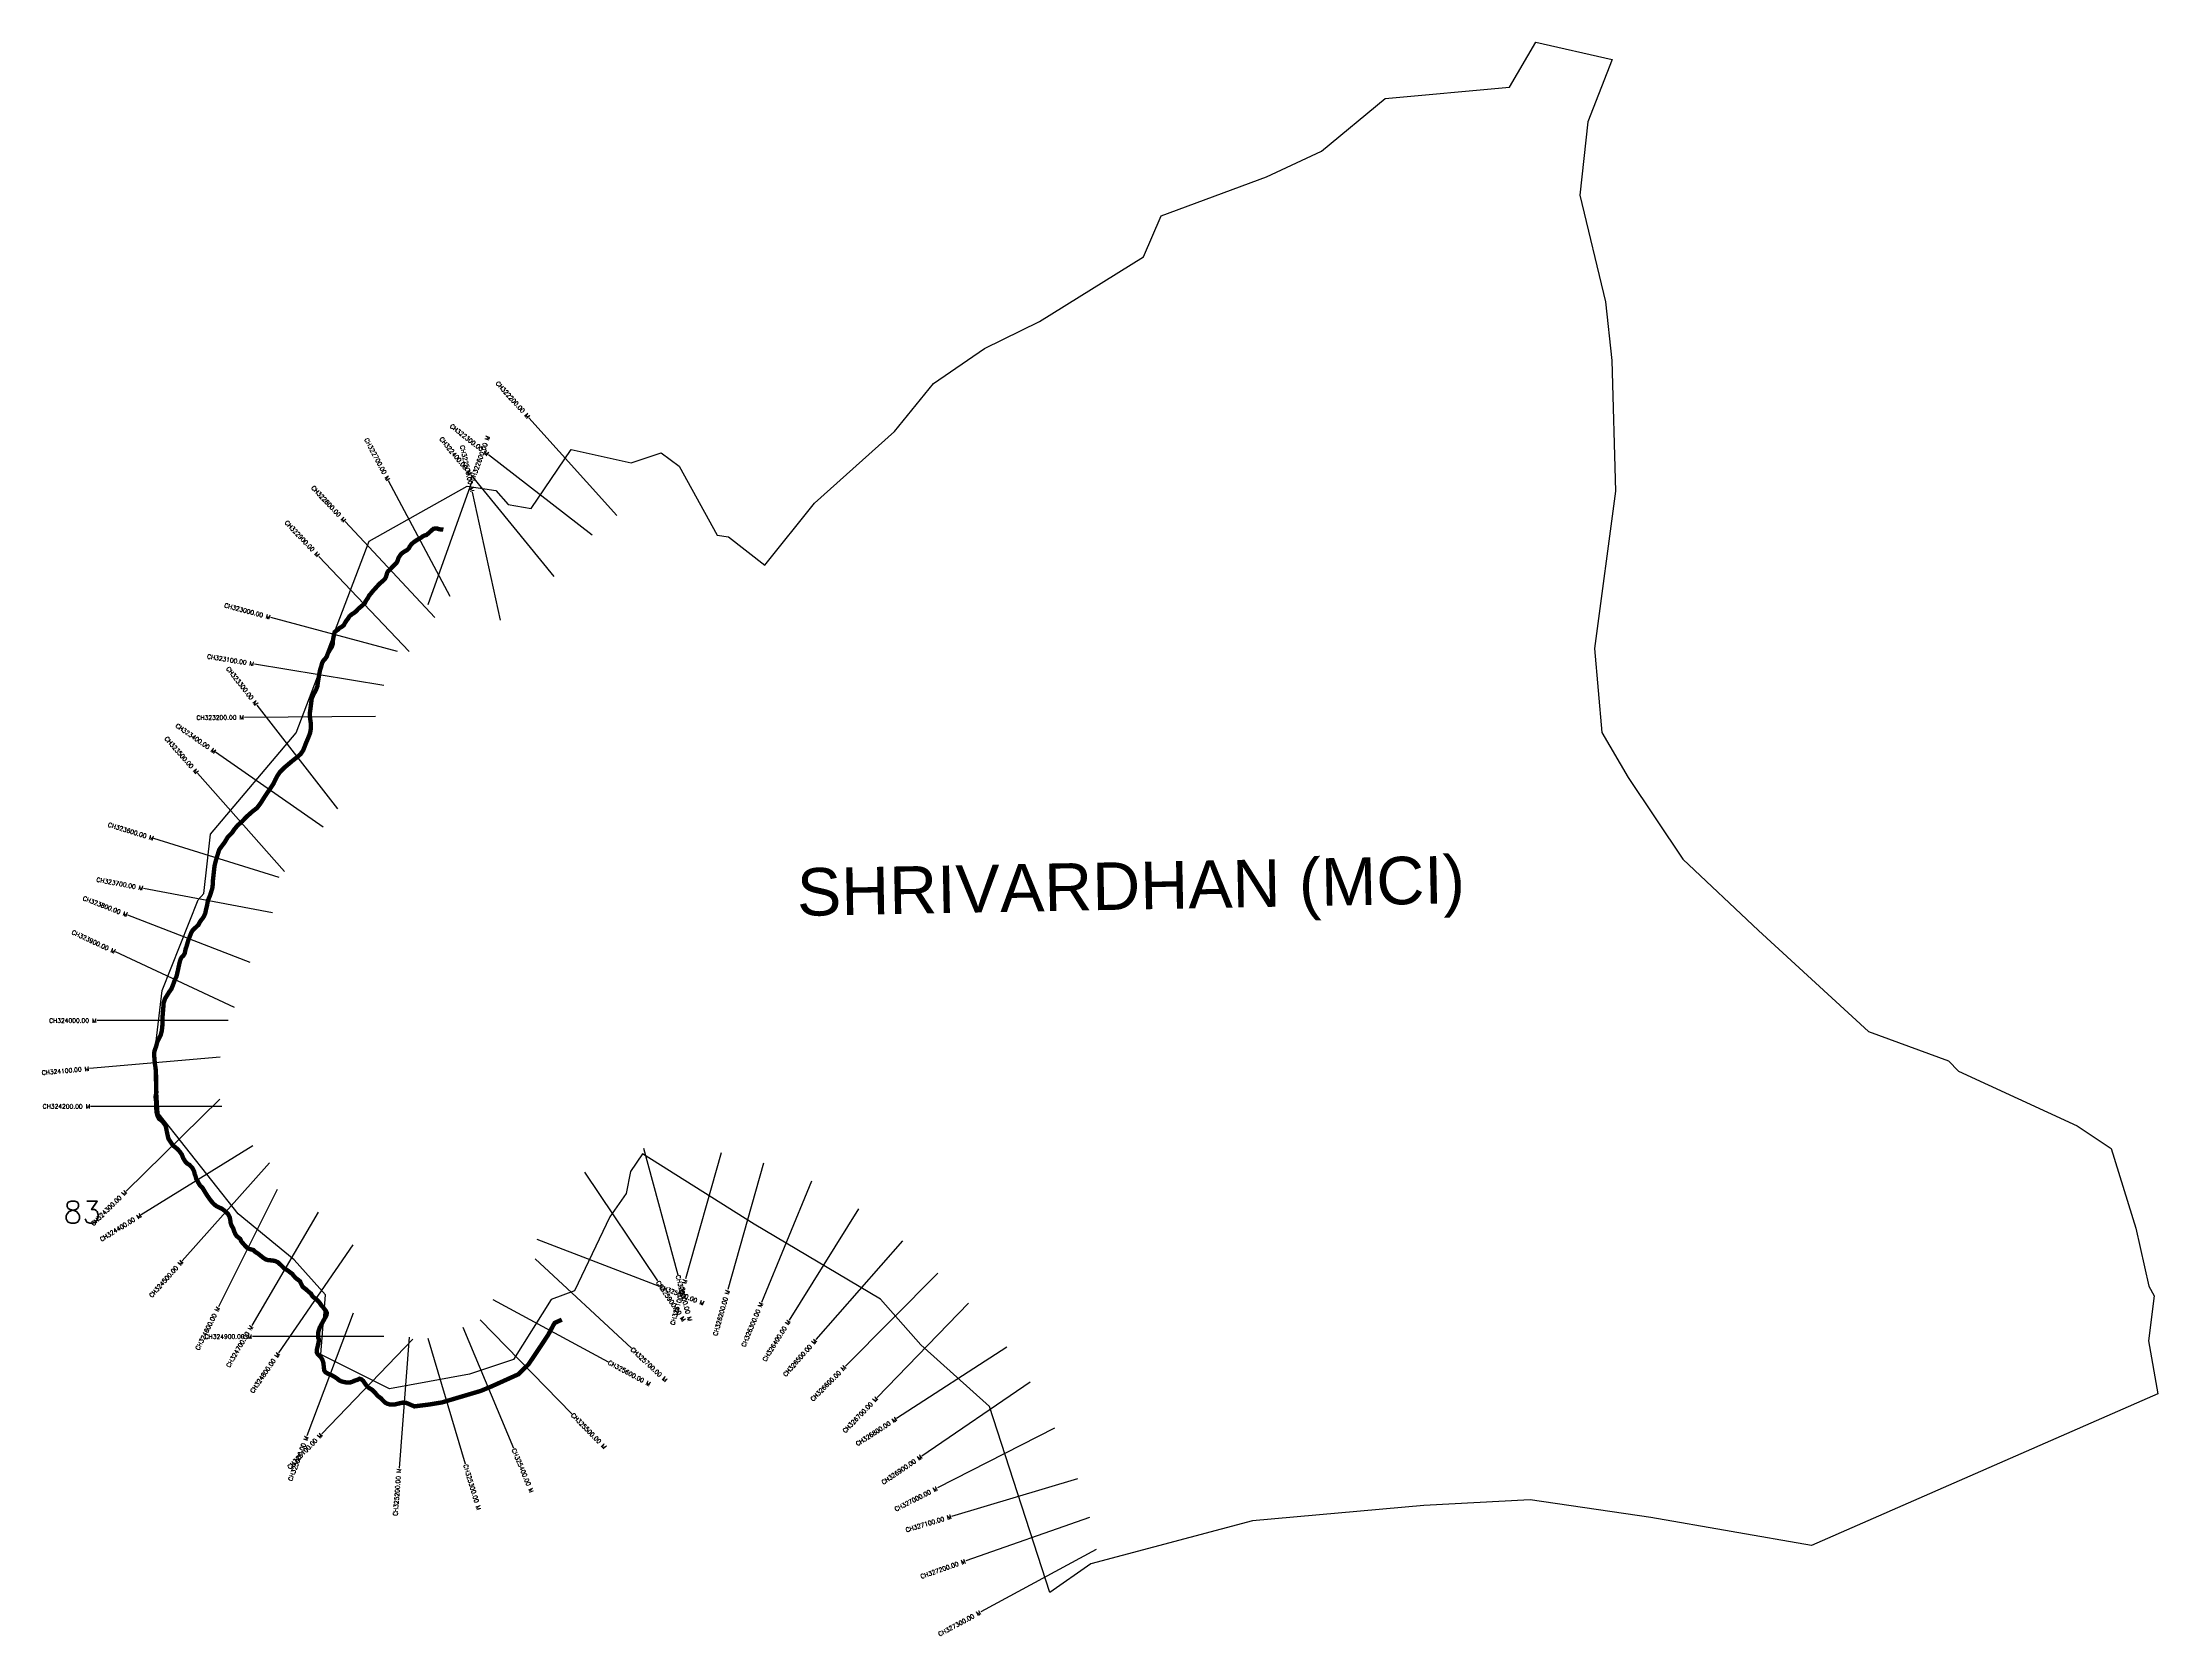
# Model space of a CAD drawing. Header units: metres. Extents: x 287032 to 291869, y 1996312 to 1999955.
import ezdxf
from ezdxf.enums import TextEntityAlignment as Align

# ---------------------------------------------------------------- set-up
doc = ezdxf.new("R2010")
doc.units = ezdxf.units.M
doc.header["$MEASUREMENT"] = 0
for name, color, linetype in [('CS', 134, 'Continuous'), ('CSMark', 6, 'Continuous'), ('UNPROTECTED', 10, 'Continuous'), ('village', 3, 'Continuous'), ('VILLAGE NAME', 250, 'Continuous')]:
    doc.layers.add(name, color=color, linetype=linetype)
doc.styles.get("Standard").update_dxf_attribs({"font": 'simplex.shx'})

msp = doc.modelspace()

# ---------------------------------------------------------------- linework, layer by layer
at = {"color": 6, "flags": 128}
msp.add_lwpolyline([(290386.9, 1999852.9), (290447.2, 1999955.2)], dxfattribs=at)
at = {"layer": 'CS'}
for p, q in [((288345.4, 1998873.5), (288144.8, 1999096.6)), ((288289.3, 1998828.1), (288052.4, 1999012.2)), ((288202.2, 1998733.7), (288012.4, 1998966)), ((287964.7, 1998687.9), (287823.8, 1998952.8)), ((287913.9, 1998669.4), (288014.6, 1998952)), ((288079.6, 1998633.7), (288015.4, 1998926.7)), ((287929.4, 1998640), (287724.5, 1998859.2)), ((287870.7, 1998562.1), (287664.4, 1998779.8)), ((287843.9, 1998562.2), (287554.2, 1998640)), ((287813, 1998484.8), (287517, 1998533.5)), ((287707.5, 1998202.8), (287523, 1998439.4)), ((287793.9, 1998413.7), (287494, 1998411.6)), ((287674.5, 1998160.4), (287428.2, 1998331.8)), ((287585.5, 1998058.8), (287386.9, 1998283.7)), ((287573.9, 1998045.6), (287287.3, 1998134.3)), ((287558.1, 1997964.6), (287263.3, 1998020.6)), ((287507.1, 1997851.2), (287227.3, 1997959.4)), ((287471.3, 1997748.4), (287199.4, 1997875.1)), ((287457.1, 1997718.3), (287157.1, 1997718.3)), ((287438.7, 1997634.8), (287139.8, 1997608.5)), ((287442.4, 1997522.1), (287142.4, 1997522.1)), ((287437.6, 1997538.6), (287223.7, 1997328.3)), ((287513.4, 1997432), (287258.1, 1997274.4)), ((288406.7, 1997426.6), (288484.9, 1997137)), ((288584.3, 1997416.1), (288502.3, 1997127.5)), ((287551.3, 1997392.9), (287351.8, 1997168.8)), ((288271.6, 1997372), (288438.6, 1997122.8)), ((288680.7, 1997392), (288599.8, 1997103.1)), ((287568.9, 1997332.1), (287434.8, 1997063.7)), ((288791.1, 1997351.2), (288676.5, 1997074)), ((287662.5, 1997280.1), (287511.2, 1997021.1)), ((288898.3, 1997288.1), (288740, 1997033.3)), ((288162.8, 1997218.4), (288442.8, 1997110.7)), ((287742.1, 1997205.8), (287572.4, 1996958.4)), ((288159.1, 1997173.4), (288378.8, 1996969.1)), ((288998.8, 1997214.3), (288800.8, 1996988.9)), ((289079.5, 1997140.9), (288868.1, 1996928)), ((288061.9, 1997080.7), (288325.7, 1996938)), ((289149.5, 1997072.1), (288940.8, 1996856.6)), ((287742.7, 1997049.3), (287637, 1996768.6)), ((288033.1, 1997033.9), (288242.8, 1996819.4)), ((287812.6, 1996995.6), (287512.6, 1996995.6)), ((287879.3, 1996989.5), (287670.9, 1996773.7)), ((287870.7, 1996994), (287847.6, 1996694.9)), ((287913.5, 1996992), (287999.2, 1996704.5)), ((287993.8, 1997017), (288109.3, 1996740.2)), ((289237.2, 1996971.5), (288985.3, 1996808.6)), ((289290.7, 1996891.4), (289042.8, 1996722.4)), ((289346.2, 1996786.2), (289079, 1996649.8)), ((289398.6, 1996670.8), (289111.2, 1996584.6)), ((289426.6, 1996582), (289143.5, 1996482.7)), ((289441.9, 1996508.7), (289177.9, 1996366.3))]:
    msp.add_line(p, q, dxfattribs=at)
at = {"layer": 'UNPROTECTED', "const_width": 10, "flags": 128}
msp.add_lwpolyline([(287949, 1998840.8), (287948.1, 1998841), (287944.8, 1998841), (287939.5, 1998841.8), (287934.4, 1998843.4), (287930.5, 1998843.4), (287926.5, 1998842.8), (287922.1, 1998839.2), (287914, 1998831.6), (287910.3, 1998828.8), (287905.8, 1998827.4), (287901.6, 1998825.3), (287897.6, 1998822.2), (287893.4, 1998819.9), (287891, 1998818.6), (287887.2, 1998816.2), (287880.1, 1998811.2), (287875.8, 1998807.3), (287872.2, 1998802.3), (287870.2, 1998798.2), (287866.3, 1998794.5), (287863.8, 1998792.9), (287861.4, 1998791.5), (287857.8, 1998789.4), (287852.6, 1998785.4), (287849.5, 1998780.9), (287846.4, 1998776.3), (287844.4, 1998769.7), (287842.4, 1998765.7), (287838.5, 1998761.6), (287832.6, 1998755.9), (287828.1, 1998750.7), (287822.6, 1998745.6), (287820.3, 1998741.8), (287819.2, 1998737.4), (287817.8, 1998732.6), (287815.3, 1998728), (287811.4, 1998724.3), (287807.9, 1998721.2), (287804.3, 1998718.2), (287799.7, 1998713.5), (287797.3, 1998710.8), (287792.8, 1998705.8), (287788.6, 1998701.3), (287785, 1998696.8), (287779.3, 1998690), (287776.1, 1998684), (287771.9, 1998677.9), (287769.1, 1998672.4), (287765.5, 1998669), (287754.4, 1998659.6), (287749.7, 1998654.3), (287744.5, 1998650.2), (287740.1, 1998647.6), (287734.3, 1998642.7), (287731.5, 1998638), (287727.8, 1998633.4), (287723.9, 1998627.2), (287721.1, 1998622), (287716.2, 1998618.4), (287711.2, 1998615.8), (287708.9, 1998612.9), (287704.1, 1998609.6), (287700.5, 1998606.7), (287698.9, 1998600.5), (287697.7, 1998594.8), (287696.5, 1998587.7), (287696.5, 1998581.5), (287695.6, 1998577.6), (287694, 1998572.9), (287691.3, 1998569.1), (287688.6, 1998564.6), (287684.9, 1998557.9), (287682.3, 1998550.3), (287678.7, 1998545.4), (287675.1, 1998541.8), (287673, 1998538.5), (287671.3, 1998534.4), (287669.6, 1998527.3), (287667.3, 1998520.8), (287665.4, 1998511.4), (287662.8, 1998496), (287660.9, 1998482.4), (287658.2, 1998475.5), (287652.4, 1998464.4), (287648.1, 1998455.3), (287645.4, 1998433.4), (287643.9, 1998422.5), (287644, 1998411.4), (287646, 1998397.4), (287646, 1998385.7), (287644.3, 1998375.8), (287639.3, 1998362.9), (287634.7, 1998352.3), (287628.8, 1998336.8), (287622.8, 1998327.9), (287615.9, 1998321.6), (287604, 1998312.3), (287586.6, 1998297.7), (287575.2, 1998286.4), (287569.8, 1998278.4), (287564.9, 1998269.2), (287560.6, 1998260), (287553, 1998248.4), (287546.8, 1998239.6), (287539.7, 1998228.9), (287531.3, 1998215.5), (287523.2, 1998204.7), (287512.2, 1998196.1), (287498.3, 1998183.7), (287489.2, 1998173.9), (287478.6, 1998164.6), (287471.4, 1998156), (287465.6, 1998147.4), (287456.1, 1998137.8), (287448.5, 1998125.2), (287441.3, 1998115.8), (287436.3, 1998108.6), (287433.3, 1998098.7), (287429, 1998084.8), (287425.8, 1998072.1), (287423.2, 1998048.3), (287422, 1998038), (287422, 1998031.5), (287420.7, 1998020.7), (287417.8, 1998011.4), (287415.7, 1998004.8), (287410.8, 1997992.9), (287408.2, 1997979.2), (287405.7, 1997969.2), (287404.8, 1997964.1), (287401.5, 1997956.5), (287398.1, 1997951.3), (287394.6, 1997947.2), (287391.6, 1997942.4), (287388.8, 1997937), (287375.8, 1997924.8), (287373.1, 1997920.3), (287369, 1997910), (287365.4, 1997900.6), (287362, 1997888.5), (287359.5, 1997881.4), (287357.6, 1997871.9), (287354.7, 1997866.8), (287351, 1997863.7), (287348.2, 1997858.7), (287346.3, 1997852.5), (287344.4, 1997844.2), (287341.7, 1997831.4), (287338.7, 1997819), (287334.5, 1997809.9), (287330.8, 1997799.8), (287327, 1997790.3), (287322, 1997783.5), (287318, 1997776.9), (287312.6, 1997768.3), (287309.5, 1997758.7), (287308.2, 1997741.9), (287307.1, 1997728.9), (287307.1, 1997715), (287306.2, 1997702.9), (287305.1, 1997694.6), (287302.8, 1997685.4), (287299.1, 1997677.6), (287294.7, 1997669.1), (287292.3, 1997659.3), (287288.5, 1997648.9), (287287.5, 1997641.8), (287289.4, 1997619.6), (287291.1, 1997609.3), (287292, 1997592.7), (287292, 1997579.7), (287292.8, 1997553.7), (287290.9, 1997544), (287292.4, 1997531.1), (287292.4, 1997521.2), (287293.1, 1997509.4), (287294.8, 1997502.2), (287298.8, 1997493.8), (287305.5, 1997488.9), (287310.2, 1997483.2), (287314, 1997477.7), (287315.3, 1997471.9), (287316.4, 1997465.9), (287318.1, 1997457.8), (287320.4, 1997448.3), (287324.3, 1997442.2), (287329.1, 1997435), (287333.4, 1997430.6), (287341.1, 1997424.5), (287346.8, 1997417.9), (287351.1, 1997411.8), (287354.1, 1997403.6), (287356.9, 1997399.2), (287359.8, 1997394.6), (287363.9, 1997391), (287368.4, 1997388.4), (287374.7, 1997381.9), (287379.2, 1997373.4), (287380.3, 1997367.6), (287382.3, 1997362.6), (287384.1, 1997355.9), (287386.4, 1997352.2), (287389.8, 1997345.7), (287393.2, 1997340.5), (287397.8, 1997336.6), (287402.5, 1997328.8), (287405.9, 1997323.2), (287409.5, 1997317.5), (287414.8, 1997310), (287419.9, 1997303.4), (287424.4, 1997298.5), (287429.8, 1997294.2), (287437.1, 1997290.6), (287442.9, 1997287.9), (287448.2, 1997283.9), (287453.2, 1997279.4), (287456.7, 1997275.8), (287458.7, 1997272.2), (287460.5, 1997268.8), (287462, 1997260.7), (287462.7, 1997255.1), (287464.9, 1997249.2), (287468.2, 1997243.9), (287470.9, 1997235.8), (287473.2, 1997230.4), (287476.3, 1997225.6), (287481, 1997221.8), (287484.5, 1997219.1), (287487.1, 1997213.1), (287490.9, 1997208.8), (287496.5, 1997202.5), (287500.1, 1997198.8), (287505.5, 1997196.1), (287514.4, 1997193.7), (287519, 1997189.4), (287526.2, 1997184.7), (287537, 1997176), (287543, 1997172.1), (287547.7, 1997170.7), (287554.8, 1997170), (287558.8, 1997169.6), (287565.2, 1997168.2), (287570.6, 1997165.6), (287577.3, 1997159.4), (287584.8, 1997151.8), (287592.5, 1997147.3), (287603.7, 1997138.8), (287607.2, 1997134.2), (287611.1, 1997129.9), (287621.1, 1997122.2), (287627.3, 1997109.5), (287635.4, 1997103.4), (287640.4, 1997098.6), (287646.4, 1997093.8), (287648.3, 1997089.9), (287651.8, 1997085.8), (287657.7, 1997081.8), (287665.9, 1997073.3), (287670.7, 1997066.1), (287674.7, 1997061.9), (287679.7, 1997055.3), (287682.3, 1997050.5), (287682.1, 1997045.2), (287679.6, 1997040.6), (287677, 1997035.9), (287672.8, 1997028.2), (287666.6, 1997016.9), (287664, 1997009.4), (287662.6, 1997004), (287662.6, 1996999.3), (287662.6, 1996993.5), (287664.4, 1996989), (287664.4, 1996986.1), (287661.4, 1996972.8), (287659.7, 1996965.4), (287659.4, 1996959.9), (287661.7, 1996955.3), (287666.8, 1996950.9), (287669.4, 1996947.4), (287672.1, 1996943.4), (287674.6, 1996935.7), (287675.7, 1996926.5), (287676.5, 1996918.5), (287679.5, 1996914.1), (287686, 1996910.4), (287692.1, 1996908.1), (287699.6, 1996903.9), (287705.5, 1996900.2), (287710.1, 1996896.2), (287715.7, 1996893.3), (287723.3, 1996891.5), (287730.3, 1996890.4), (287735.2, 1996890.7), (287740.4, 1996892.1), (287745.4, 1996894.5), (287748.9, 1996895.8), (287753.1, 1996897), (287757.2, 1996899.4), (287761.6, 1996897.9), (287765.8, 1996894.3), (287769.7, 1996888.5), (287773.3, 1996883.4), (287777.7, 1996879.1), (287783.1, 1996875.8), (287786.5, 1996873.8), (287793.4, 1996866.8), (287798.9, 1996860), (287805.4, 1996855.4), (287811.4, 1996849.2), (287815.7, 1996844.9), (287820.3, 1996842.4), (287827.3, 1996840.2), (287837.1, 1996840.3), (287841.1, 1996841.2), (287850, 1996843.4), (287856.1, 1996844.7), (287864.2, 1996844), (287882.8, 1996836.1), (287915.9, 1996840.3), (287945.6, 1996845.1), (288034.8, 1996871.6), (288057.6, 1996881.1), (288120.3, 1996909.4), (288143.9, 1996932.5), (288172.2, 1996974.8), (288175.6, 1996980), (288188.1, 1996998.8), (288203.2, 1997026.6), (288208.2, 1997029.1), (288219.9, 1997034.4)], dxfattribs=at)
at = {"layer": 'village', "color": 6}
for points in [[(290447.2, 1999955.2, 0), (290621.1, 1999916.1, 0), (290566.1, 1999773.1, 0), (290547.8, 1999605.5, 0), (290606.1, 1999361.9, 0), (290620.4, 1999227.4, 0), (290628.8, 1998928.7, 0), (290580.7, 1998569.1, 0), (290597.9, 1998376.7, 0), (290657.7, 1998273.8, 0), (290783.1, 1998087.4, 0), (290956.1, 1997924.2, 0), (291207.3, 1997693.5, 0), (291390.1, 1997626, 0), (291413.6, 1997602.3, 0), (291684.6, 1997477.3, 0), (291762.5, 1997425.5, 0), (291818.7, 1997243.3, 0), (291848.8, 1997111.3, 0), (291860.6, 1997088.7, 0), (291847.7, 1996986.3, 0), (291868.7, 1996864.8, 0)], [(291868.7, 1996864.8, 0), (291076.9, 1996518, 0), (290710, 1996582.2, 0), (290434.2, 1996622.2, 0), (290190.7, 1996609.5, 0), (289799, 1996574.4, 0), (289429.1, 1996475.9, 0), (289336, 1996410.4, 0), (289197.6, 1996836, 0), (289040.6, 1996977.1, 0), (288948.7, 1997081.2, 0), (288659.7, 1997253.1, 0), (288404.4, 1997413.4, 0), (288376.9, 1997373.3, 0), (288366.9, 1997322.6, 0), (288329.6, 1997269.4, 0), (288248.5, 1997100, 0), (288195.8, 1997080.6, 0), (288109.1, 1996943.2, 0), (288008.8, 1996909.9, 0), (287825.5, 1996875.9, 0), (287669.2, 1996954.4, 0), (287679.8, 1997091.5, 0), (287607.9, 1997171, 0), (287479.8, 1997276.3, 0), (287299.2, 1997505.4, 0), (287289.9, 1997652.5, 0), (287305.9, 1997787, 0), (287388.7, 1997994.1, 0), (287401.5, 1998008.7, 0), (287416.9, 1998144.6, 0), (287612.2, 1998376, 0), (287779, 1998814.6, 0), (288003.2, 1998940.4, 0), (288069.1, 1998930, 0), (288097.4, 1998898.4, 0), (288149.9, 1998889.4, 0), (288241.2, 1999023.9, 0), (288378.3, 1998993.9, 0), (288447.3, 1999016.4, 0), (288488, 1998985.7, 0), (288574.9, 1998828, 0), (288601.1, 1998824.5, 0), (288684.1, 1998759.6, 0), (288797.8, 1998901.7, 0), (288980.6, 1999065.6, 0), (289069.8, 1999175.1, 0), (289186.3, 1999255.2, 0), (289312.4, 1999316.4, 0), (289549.9, 1999464.5, 0), (289589.9, 1999558.2, 0), (289831.2, 1999647.8, 0), (289956.9, 1999706.6, 0), (290102.4, 1999826.8, 0), (290386.9, 1999852.9, 0)]]:
    msp.add_polyline3d(points, dxfattribs=at)

# ---------------------------------------------------------------- texts
at = {"insert": (287080.5, 1997305.3), "char_height": 50, "attachment_point": 1}
msp.add_mtext_dynamic_manual_height_columns('83', width=70.183, gutter_width=1, heights=[0], dxfattribs=at)
at = {"layer": 'CSMark'}
for s, rotation, p in [('CH322200.00 M', 311.9679, (288144.1, 1999097.3)), ('CH322300.00 M', 322.1523, (288051.6, 1999012.8)), ('CH322700.00 M', 298.0236, (287823.3, 1998953.6)), ('CH322400.00 M', 309.236, (288011.8, 1998966.8)), ('CH322500.00 M', 282.3578, (288015.2, 1998927.7)), ('CH322800.00 M', 313.0822, (287723.8, 1998859.9)), ('CH322900.00 M', 313.4525, (287663.7, 1998780.6)), ('CH323000.00 M', 344.9712, (287553.2, 1998640.3)), ('CH323100.00 M', 350.6492, (287516, 1998533.7)), ('CH323300.00 M', 307.9575, (287522.4, 1998440.2)), ('CH323400.00 M', 325.1565, (287427.4, 1998332.3)), ('CH323200.00 M', 0.3954, (287493, 1998411.6)), ('CH323500.00 M', 311.4584, (287386.3, 1998284.4)), ('CH323600.00 M', 342.797, (287286.3, 1998134.6)), ('CH323700.00 M', 349.2378, (287262.4, 1998020.8)), ('CH323800.00 M', 338.852, (287226.4, 1997959.8)), ('CH323900.00 M', 335.0217, (287198.5, 1997875.5)), ('CH324100.00 M', 5.0306, (287138.9, 1997608.4)), ('CH324300.00 M', 44.5041, (287223, 1997327.6)), ('CH324400.00 M', 31.6937, (287257.3, 1997273.9)), ('CH324500.00 M', 48.3161, (287351.2, 1997168.1)), ('CH326100.00 M', 74.1294, (288502, 1997126.5)), ('CH326200.00 M', 74.3454, (288599.5, 1997102.1)), ('CH326300.00 M', 67.534, (288676.1, 1997073.1)), ('CH324600.00 M', 63.4513, (287434.4, 1997062.8)), ('CH326400.00 M', 58.1517, (288739.5, 1997032.4)), ('CH324700.00 M', 59.7149, (287510.7, 1997020.2)), ('CH326500.00 M', 48.7058, (288800.1, 1996988.1)), ('CH324800.00 M', 55.5514, (287571.8, 1996957.6)), ('CH326600.00 M', 45.2043, (288867.4, 1996927.3)), ('CH326700.00 M', 45.9019, (288940.1, 1996855.9)), ('CH326800.00 M', 32.893, (288984.5, 1996808.1)), ('CH325100.00 M', 46.014, (287670.2, 1996772.9)), ('CH325000.00 M', 69.3757, (287636.6, 1996767.6)), ('CH325200.00 M', 85.5943, (287847.5, 1996693.9)), ('CH326900.00 M', 34.2739, (289042, 1996721.9)), ('CH327000.00 M', 27.051, (289078.1, 1996649.3)), ('CH327100.00 M', 16.6946, (289110.3, 1996584.3)), ('CH327200.00 M', 19.3238, (289142.6, 1996482.4)), ('CH327300.00 M', 28.3475, (289177, 1996365.8))]:
    msp.add_text(s, height=10, rotation=rotation, dxfattribs=at).set_placement(p, align=Align.MIDDLE_RIGHT)
for s, rotation, p in [('CH322600.00 M', 70.3949, (288014.9, 1998952.9)), ('CH325900.00 M', 303.8331, (288439.2, 1997122)), ('CH326000.00 M', 285.1027, (288485.1, 1997136)), ('CH325800.00 M', 338.9505, (288443.7, 1997110.3)), ('CH325600.00 M', 331.5868, (288326.6, 1996937.5)), ('CH325700.00 M', 317.0869, (288379.5, 1996968.4)), ('CH325500.00 M', 314.3586, (288243.5, 1996818.7)), ('CH325400.00 M', 292.6541, (288109.7, 1996739.3)), ('CH325300.00 M', 286.594, (287999.5, 1996703.5))]:
    msp.add_text(s, height=10, rotation=rotation, dxfattribs=at).set_placement(p, align=Align.MIDDLE_LEFT)
for s, p in [('CH324000.00 M', (287156.1, 1997718.3)), ('CH324200.00 M', (287141.4, 1997522.1)), ('CH324900.00 M', (287511.6, 1996995.6))]:
    msp.add_text(s, height=10, dxfattribs=at).set_placement(p, align=Align.MIDDLE_RIGHT)
at = {"layer": 'VILLAGE NAME', "insert": (288756.3, 1998066.2), "char_height": 108.748, "attachment_point": 1, "rotation": 1.1028}
msp.add_mtext_dynamic_manual_height_columns('{\\fArial|b0|i0|c0|p34;SHRIVARDHAN (MCI)}', width=1571.314, gutter_width=543.7, heights=[0], dxfattribs=at)

doc.saveas('drawing.dxf')
